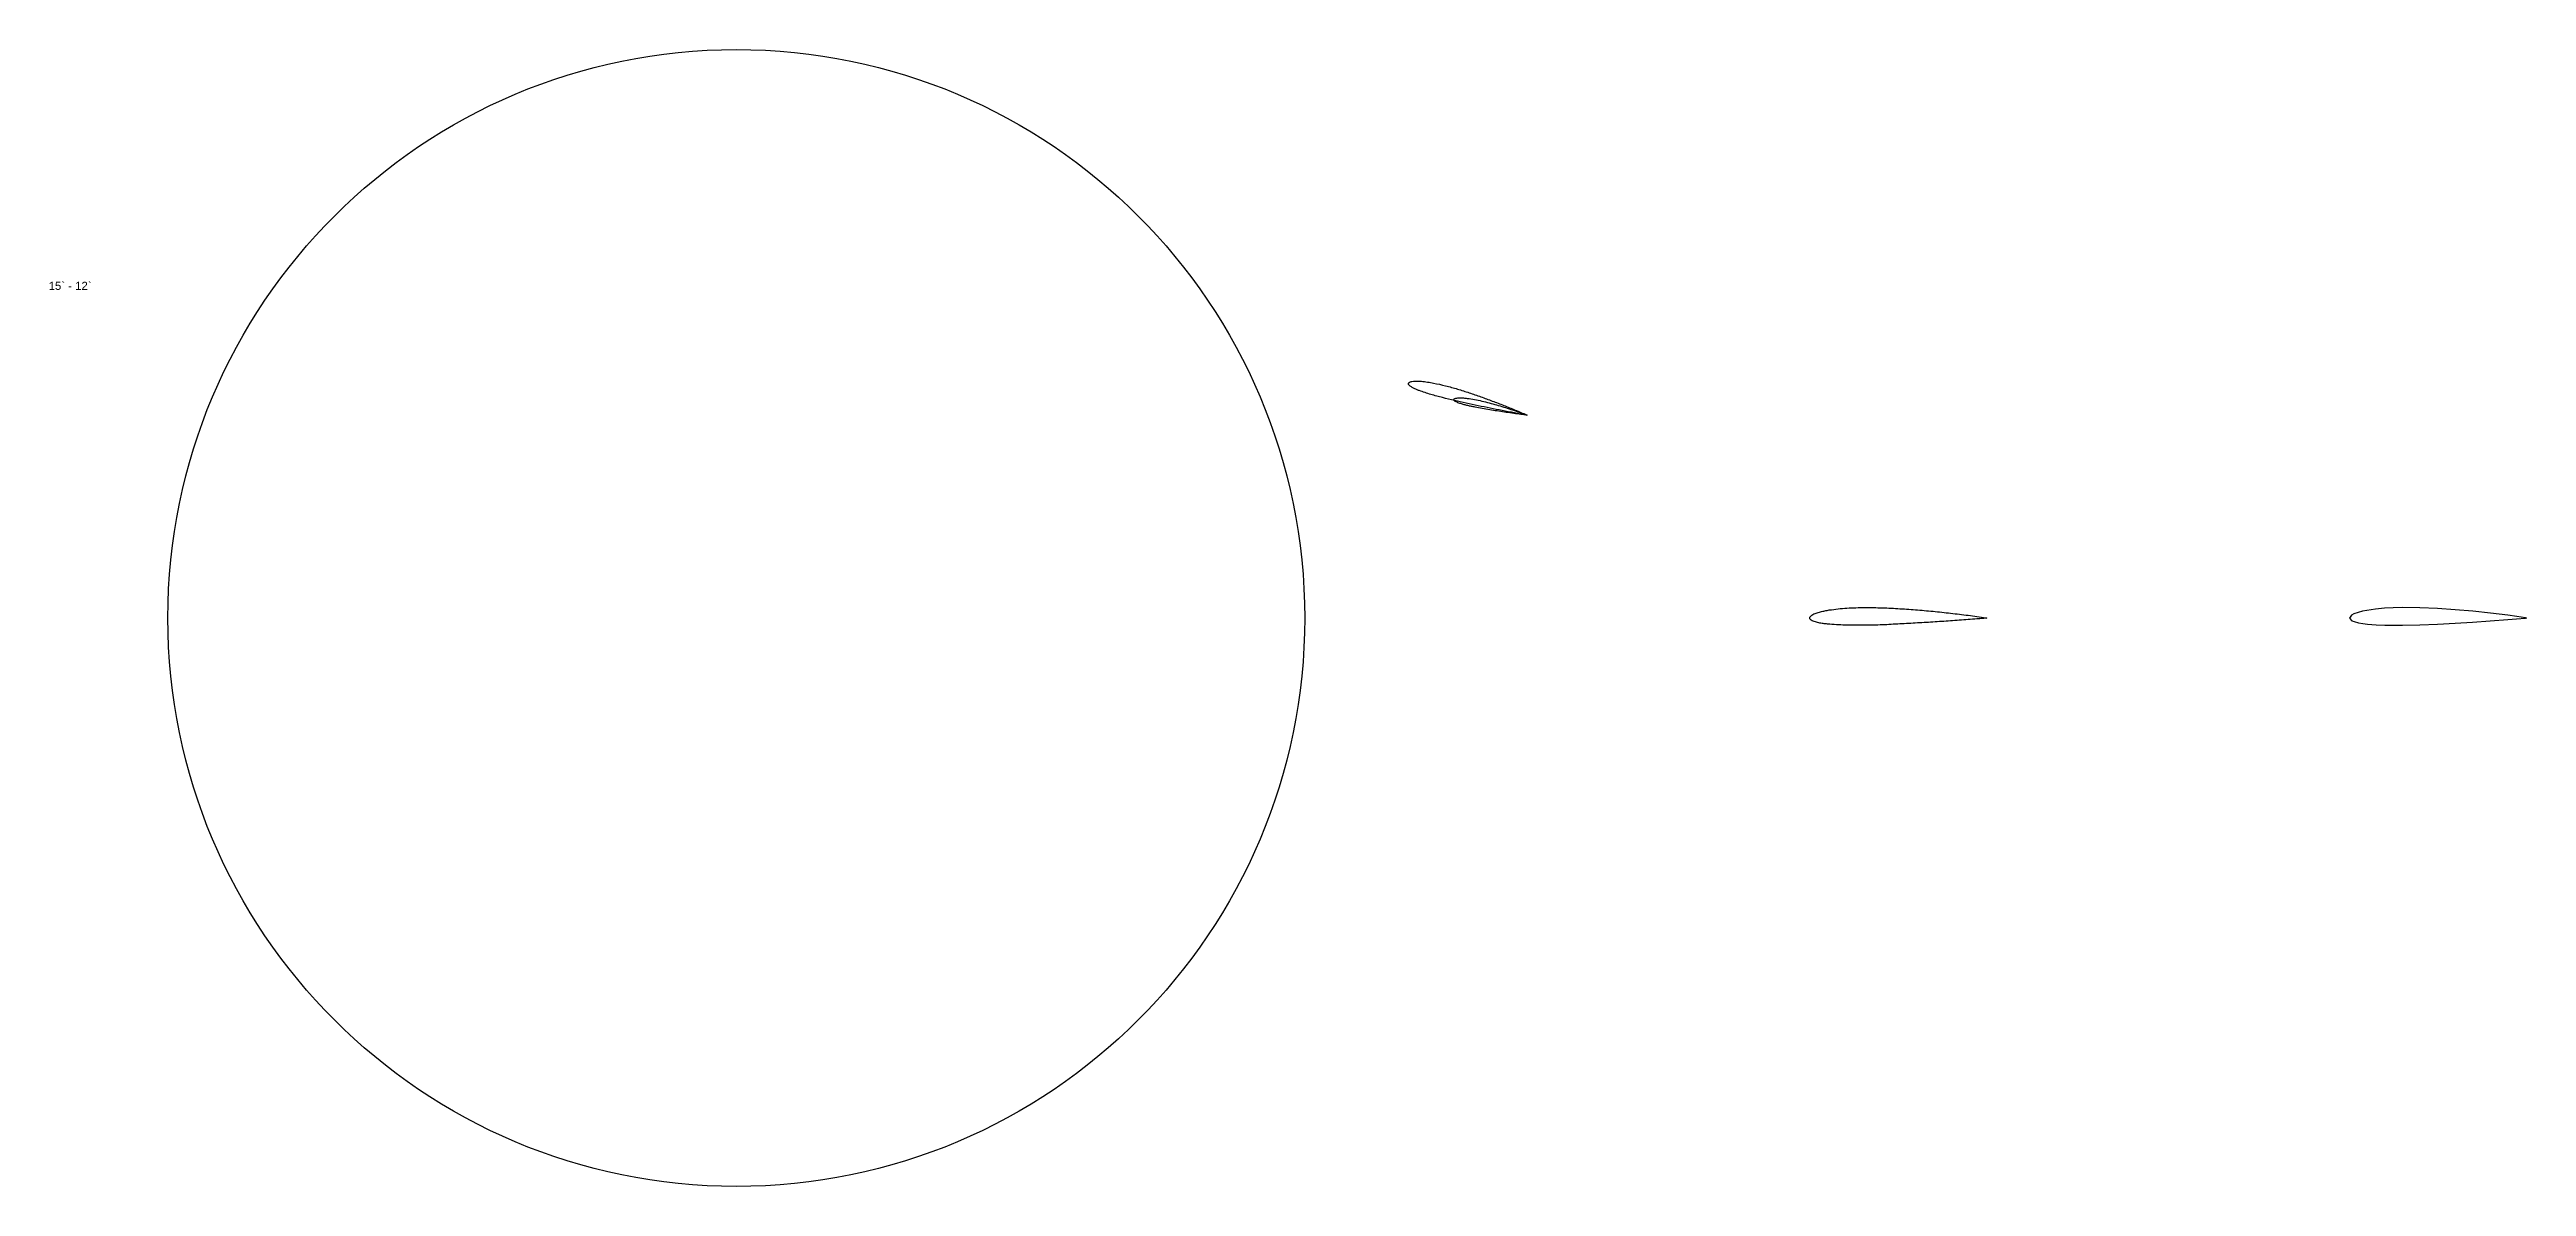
# Model space of a CAD drawing. Header units: centimetres. Extents: x -123 to 62, y -114 to 59.
# Drawn here: x -16.9 to 44.1, y -14 to 14 of the extents above; entities that cross this region are included whole.
import ezdxf

# ---------------------------------------------------------------- set-up
doc = ezdxf.new("R2010")
doc.units = ezdxf.units.CM
doc.header["$MEASUREMENT"] = 0
doc.layers.add('Airfoil', color=3, linetype='Continuous')
doc.layers.add('Guides', color=1, linetype='Continuous')
doc.styles.get("Standard").update_dxf_attribs({"font": 'arial.ttf'})

msp = doc.modelspace()

# ---------------------------------------------------------------- texts
at = {"insert": (-16.936, 8.281), "char_height": 0.2, "attachment_point": 1}
msp.add_mtext_dynamic_manual_height_columns('15` - 12`', width=1.76697, gutter_width=1, heights=[0], dxfattribs=at)

# ---------------------------------------------------------------- linework, layer by layer
for p, q in [((39.783, 0.071), (39.732, 0)), ((39.732, 0), (39.789, -0.066)), ((39.836, 0.1), (39.783, 0.071)), ((39.943, 0.138), (39.836, 0.1)), ((40.051, 0.166), (39.943, 0.138)), ((40.159, 0.188), (40.051, 0.166)), ((40.376, 0.219), (40.159, 0.188)), ((40.594, 0.24), (40.376, 0.219)), ((40.811, 0.252), (40.594, 0.24)), ((41.029, 0.257), (40.811, 0.252)), ((41.466, 0.253), (41.029, 0.257)), ((41.9, 0.233), (41.466, 0.253)), ((42.335, 0.203), (41.9, 0.233)), ((42.768, 0.165), (42.335, 0.203)), ((43.202, 0.119), (42.768, 0.165)), ((43.635, 0.066), (43.202, 0.119)), ((43.851, 0.036), (43.635, 0.066)), ((44.067, 0.005), (43.851, 0.036)), ((44.067, 0.005), (44.091, 0)), ((44.091, 0), (44.067, -0.005)), ((39.789, -0.066), (39.845, -0.089)), ((39.845, -0.089), (39.954, -0.118)), ((39.954, -0.118), (40.063, -0.137)), ((40.063, -0.137), (40.172, -0.15)), ((40.172, -0.15), (40.388, -0.167)), ((40.388, -0.167), (40.604, -0.175)), ((40.604, -0.175), (40.819, -0.177)), ((40.819, -0.177), (41.035, -0.176)), ((41.035, -0.176), (41.466, -0.171)), ((41.466, -0.171), (41.898, -0.149)), ((41.898, -0.149), (42.331, -0.126)), ((42.331, -0.126), (42.764, -0.1)), ((42.764, -0.1), (43.198, -0.071)), ((43.198, -0.071), (43.632, -0.039)), ((43.632, -0.039), (43.849, -0.022)), ((43.849, -0.022), (44.067, -0.005))]:
    msp.add_line(p, q)
at = {"layer": 'Airfoil'}
for points in [[(19.478, 4.996), (19.463, 5.003), (19.323, 5.063), (19.184, 5.122), (18.903, 5.235), (18.62, 5.344), (18.336, 5.448), (18.05, 5.546), (17.762, 5.638), (17.47, 5.719), (17.174, 5.786), (17.024, 5.811), (16.873, 5.829), (16.796, 5.834), (16.719, 5.835), (16.64, 5.828), (16.599, 5.818), (16.552, 5.78), (16.579, 5.725), (16.612, 5.7), (16.68, 5.66), (16.75, 5.628), (16.821, 5.6), (16.963, 5.55), (17.106, 5.505), (17.251, 5.465), (17.395, 5.427), (17.685, 5.353), (17.98, 5.29), (18.274, 5.227), (18.57, 5.167), (18.866, 5.109), (19.163, 5.052), (19.312, 5.024), (19.406, 5.007), (19.478, 4.996)], [(19.478, 4.996), (19.468, 5), (19.381, 5.032), (19.294, 5.063), (19.119, 5.123), (18.944, 5.181), (18.767, 5.235), (18.59, 5.286), (18.411, 5.332), (18.23, 5.373), (18.048, 5.404), (17.956, 5.414), (17.863, 5.421), (17.816, 5.421), (17.769, 5.419), (17.721, 5.412), (17.696, 5.405), (17.669, 5.38), (17.687, 5.348), (17.708, 5.333), (17.751, 5.312), (17.795, 5.294), (17.838, 5.279), (17.927, 5.253), (18.016, 5.231), (18.105, 5.211), (18.194, 5.192), (18.374, 5.156), (18.555, 5.127), (18.736, 5.099), (18.919, 5.071), (19.101, 5.045), (19.284, 5.02), (19.376, 5.008), (19.434, 5), (19.478, 4.996)], [(30.797, 0), (30.773, 0.005), (30.557, 0.036), (30.341, 0.066), (29.908, 0.119), (29.475, 0.165), (29.041, 0.203), (28.606, 0.233), (28.172, 0.253), (27.736, 0.257), (27.3, 0.24), (27.082, 0.219), (26.865, 0.188), (26.757, 0.166), (26.649, 0.138), (26.542, 0.1), (26.489, 0.071), (26.438, 0), (26.495, -0.066), (26.551, -0.089), (26.66, -0.118), (26.769, -0.137), (26.878, -0.15), (27.094, -0.167), (27.31, -0.175), (27.526, -0.177), (27.741, -0.176), (28.172, -0.171), (28.604, -0.149), (29.037, -0.126), (29.47, -0.1), (29.904, -0.071), (30.338, -0.039), (30.555, -0.022), (30.693, -0.011), (30.797, 0)]]:
    msp.add_spline(points, degree=3, dxfattribs=at)
at = {"layer": 'Guides'}
msp.add_circle((0, 0), 14, dxfattribs=at)

msp.set_redraw_order([(e.dxf.handle, doc.entitydb.next_handle()) for e in msp.query("TEXT MTEXT ATTDEF DIMENSION ARC_DIMENSION")])  # texts and dimensions are drawn at this point

doc.saveas('drawing.dxf')
